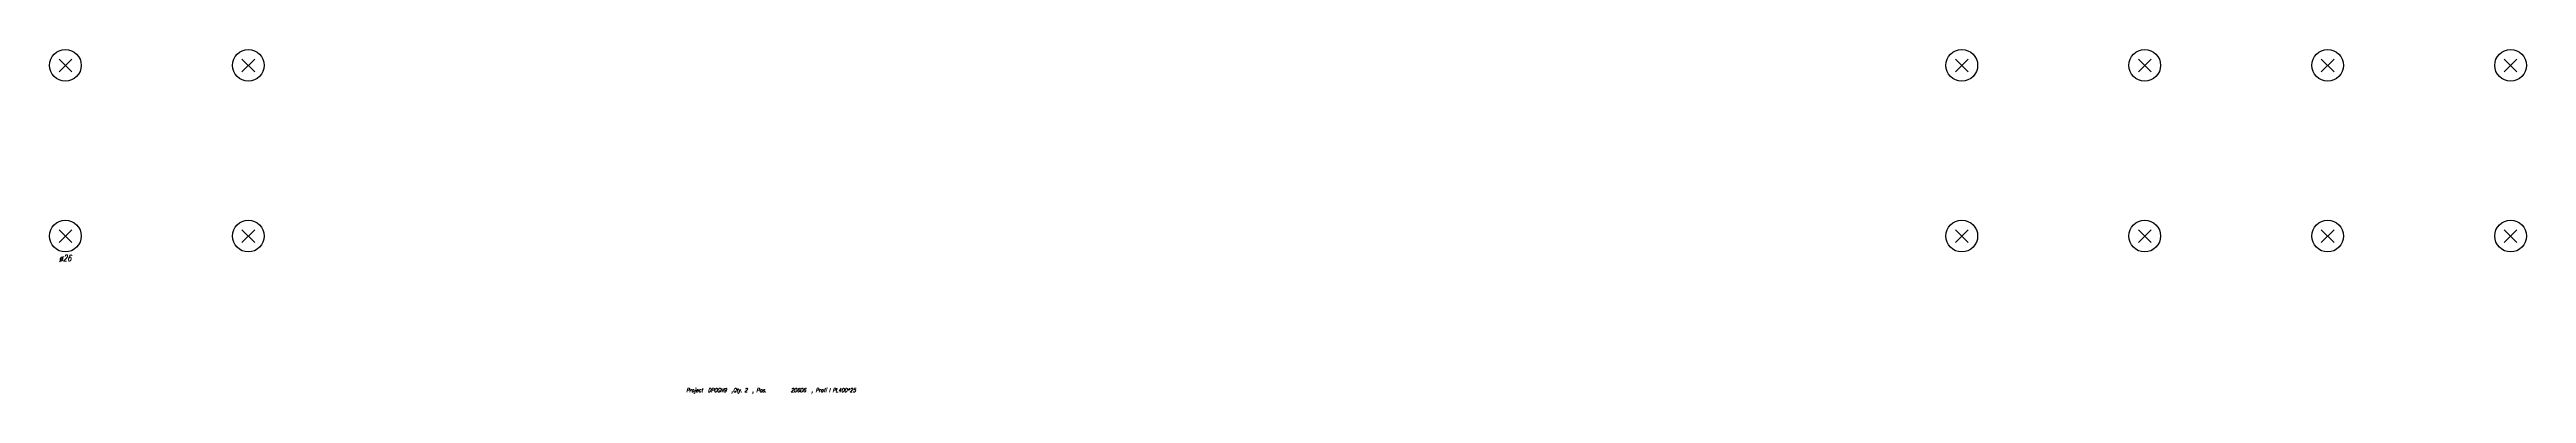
# Model space of a CAD drawing. Extents: x 0 to 11004, y -200 to 200.
# Drawn here: x 4902 to 6933, y -199 to 83 of the extents above; entities that cross this region are included whole.
import ezdxf

# ---------------------------------------------------------------- set-up
doc = ezdxf.new("R2010")
doc.units = 0
doc.header["$LTSCALE"] = 10
for name, color, linetype in [('BEZ_SCHRAUBEN', 7, 'CONTINUOUS'), ('SCHRAUBEN', 7, 'CONTINUOUS'), ('UNTERSCHRIFT', 7, 'CONTINUOUS')]:
    doc.layers.add(name, color=color, linetype=linetype)
doc.styles.get("Standard").update_dxf_attribs({"font": 'ROMANS'})

msp = doc.modelspace()

# ---------------------------------------------------------------- linework, layer by layer
at = {"layer": 'SCHRAUBEN', "color": 6}
for p, q in [((4920.199707, 75.183586), (4909.800293, 64.783585)), ((4909.800293, 75.183586), (4920.199707, 64.783585)), ((5070.199707, 75.183586), (5059.800293, 64.783585)), ((5059.800293, 75.183586), (5070.199707, 64.783585)), ((6475.200195, 75.183578), (6464.799805, 64.783585)), ((6464.799805, 75.183578), (6475.200195, 64.783585)), ((6625.200195, 75.183578), (6614.799805, 64.783585)), ((6614.799805, 75.183578), (6625.200195, 64.783585)), ((6775.200195, 75.183586), (6764.799805, 64.783585)), ((6764.799805, 75.183586), (6775.200195, 64.783585)), ((6925.200195, 75.183586), (6914.799805, 64.783585)), ((6914.799805, 75.183586), (6925.200195, 64.783585)), ((4920.199707, -64.816391), (4909.800293, -75.216393)), ((4909.800293, -64.816391), (4920.199707, -75.216393)), ((5070.199707, -64.816391), (5059.800293, -75.216393)), ((5059.800293, -64.816391), (5070.199707, -75.216393)), ((6475.200195, -64.816391), (6464.799805, -75.216393)), ((6464.799805, -64.816391), (6475.200195, -75.216393)), ((6625.200195, -64.816391), (6614.799805, -75.216393)), ((6614.799805, -64.816391), (6625.200195, -75.216393)), ((6775.200195, -64.816391), (6764.799805, -75.216393)), ((6764.799805, -64.816391), (6775.200195, -75.216393)), ((6925.200195, -64.816391), (6914.799805, -75.216393)), ((6914.799805, -64.816391), (6925.200195, -75.216393))]:
    msp.add_line(p, q, dxfattribs=at)
at = {"layer": 'SCHRAUBEN', "color": 2}
for centre in [(4915, 69.983589), (5065, 69.983589), (6470, 69.983582), (6620, 69.983582), (6770, 69.983589), (6920, 69.983589), (4915, -70.016396), (5065, -70.016396), (6470, -70.016396), (6620, -70.016396), (6770, -70.016396), (6920, -70.016396)]:
    msp.add_circle(centre, 13, dxfattribs=at)

# ---------------------------------------------------------------- texts
at = {"layer": 'BEZ_SCHRAUBEN', "color": 2, "oblique": 15, "width": 0.8}
msp.add_text(' ø26', height=5, dxfattribs=at).set_placement((4907, -90.516396))
at = {"layer": 'UNTERSCHRIFT', "color": 2, "oblique": 15, "width": 0.8}
for s, p in [('Project  DP0GN9  ,Qty. 2  , Pos. ', (5424.001953, -198)), ('20606', (5509.802246, -198)), ('  , Profi l PL400*25', (5522.802246, -198))]:
    msp.add_text(s, height=3.25, dxfattribs=at).set_placement(p)

doc.saveas('drawing.dxf')
